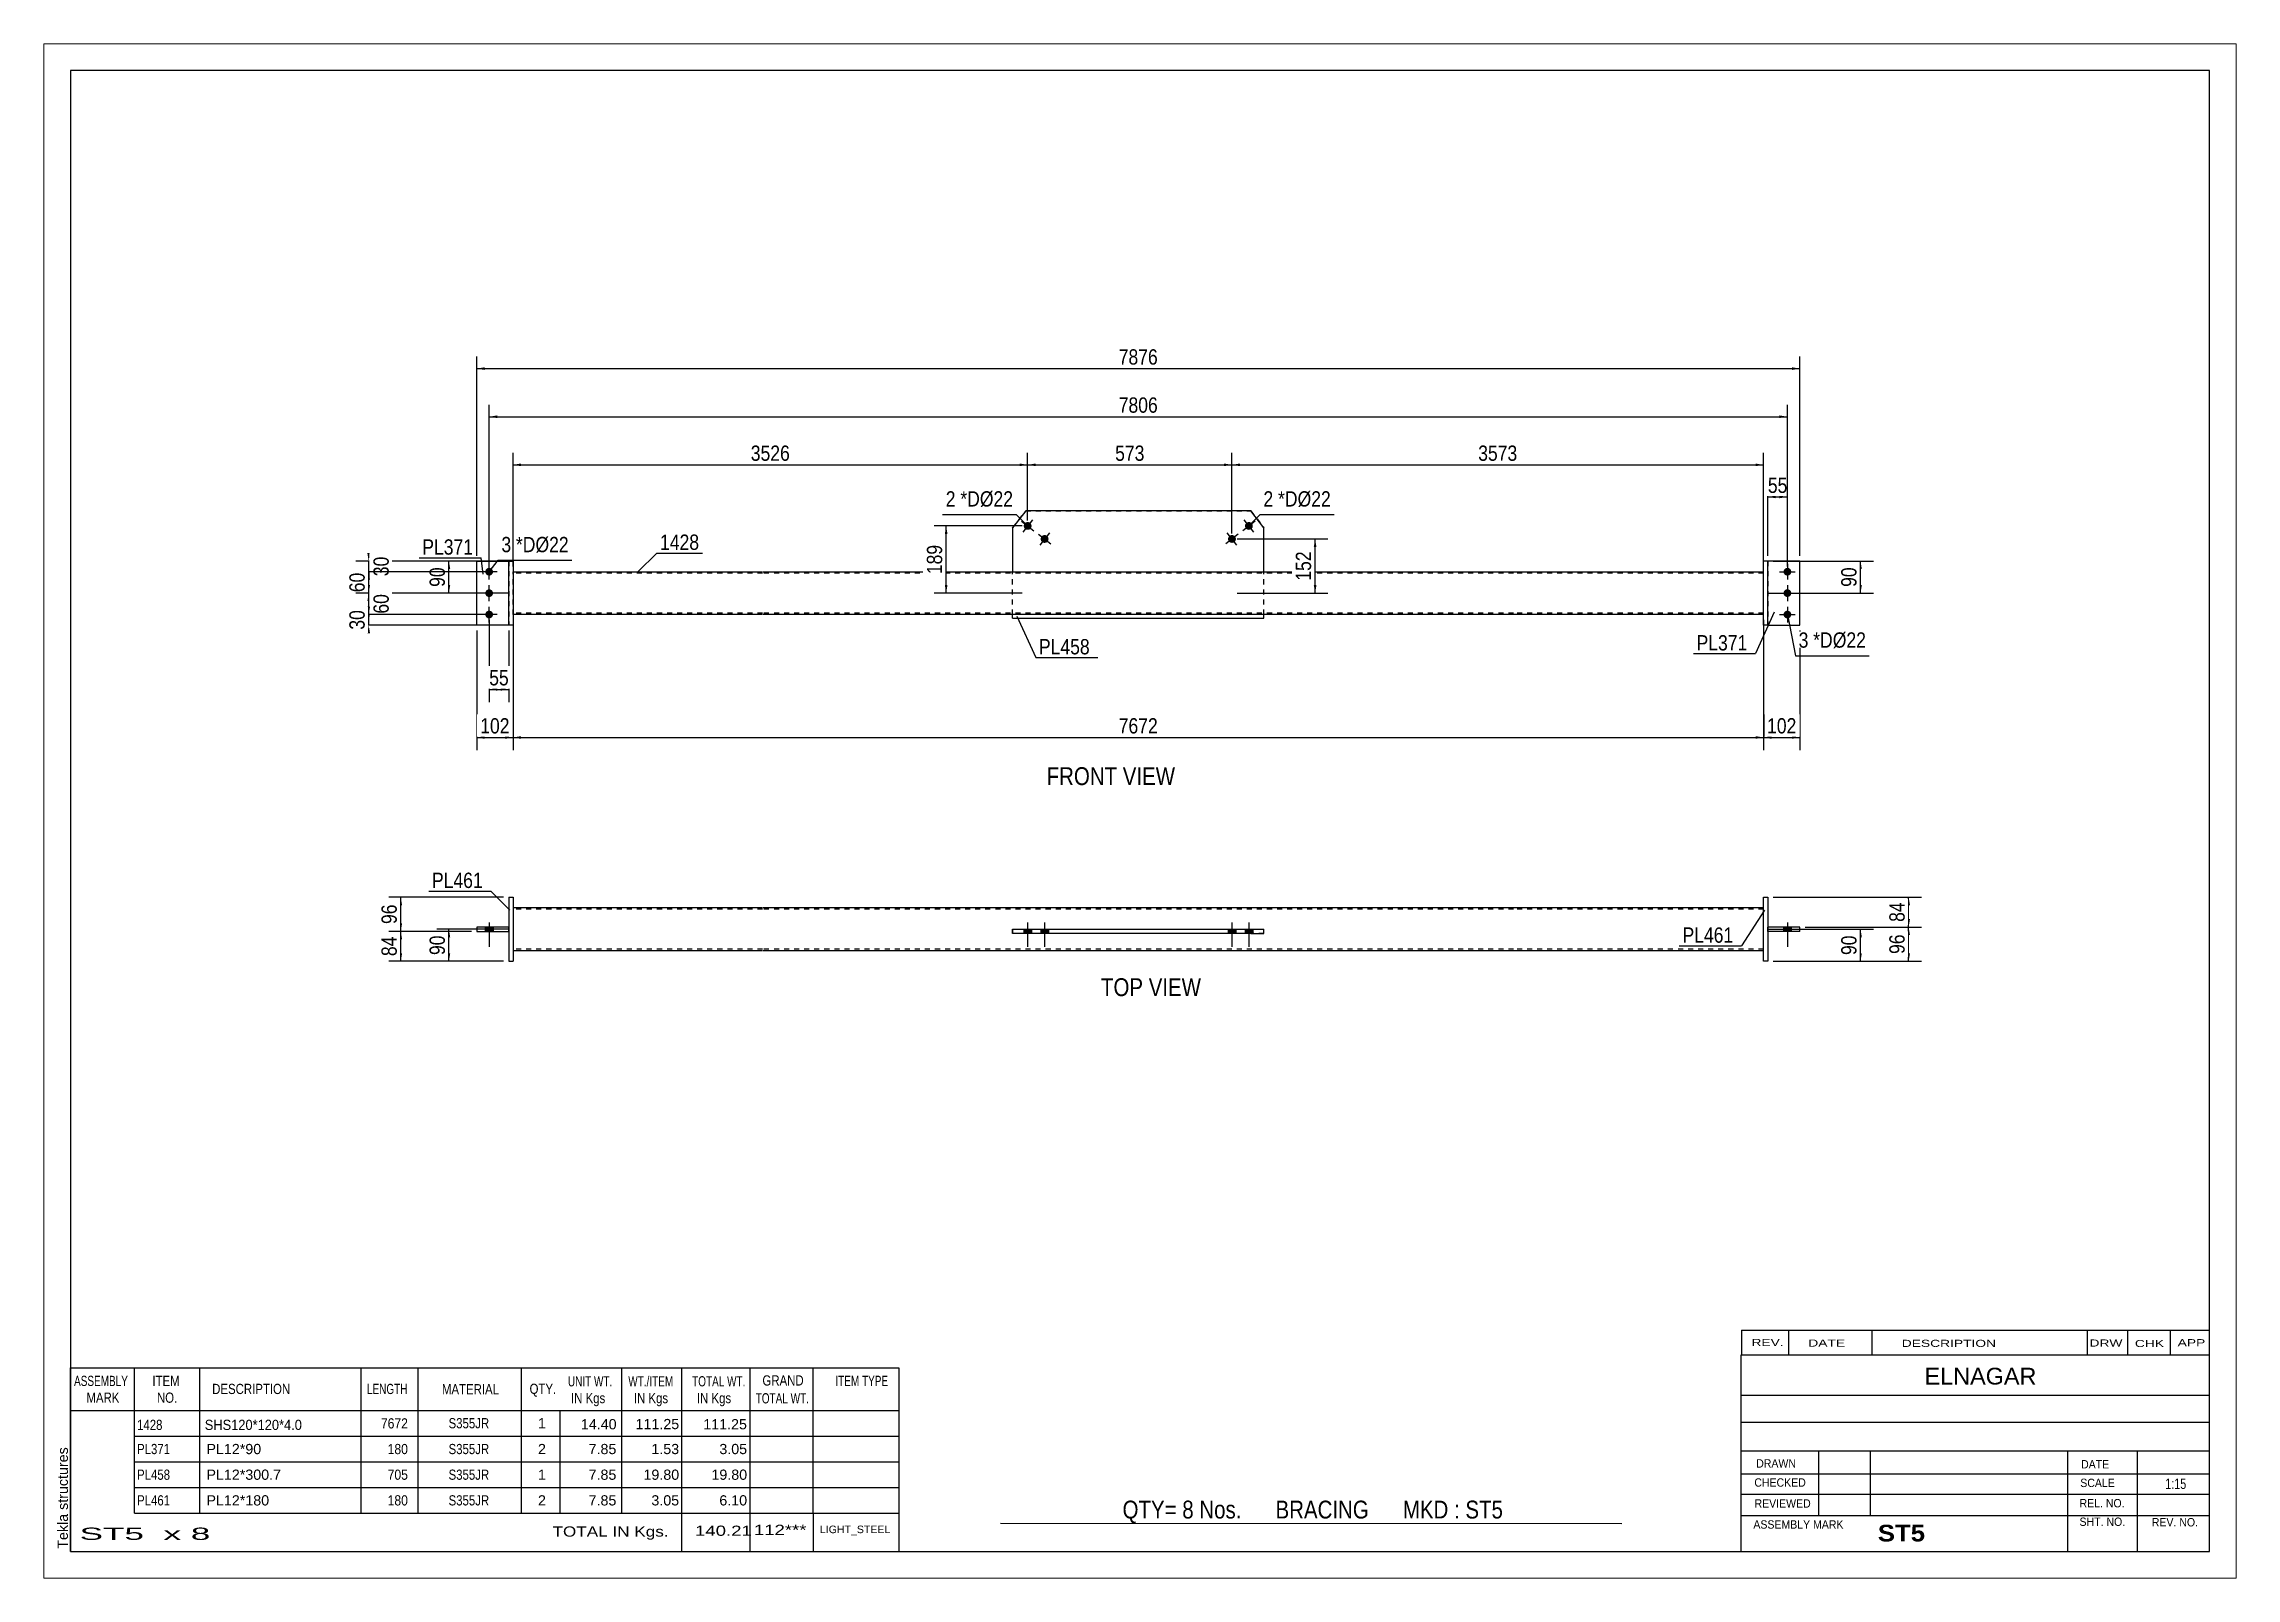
# Paper-space layout 'Layout1' of a CAD drawing. Header units: millimetres. Extents: x 0 to 410, y 0 to 287.
# The model-space entities are those that its viewports show. They can reach past a viewport. Long polylines and large blocks are cut down to what shows.
import ezdxf

# ---------------------------------------------------------------- set-up
doc = ezdxf.new("R2010")
doc.units = ezdxf.units.MM
doc.linetypes.add('DXK_LINE_DOT1', pattern=[1.8814, 0.9407, -0.9407])
doc.layers.add('Viewport layer', color=7, linetype='Continuous', plot=False)
doc.styles.add('Arial', font='ARIAL.TTF', dxfattribs={"height": 0.2})
doc.styles.add('Arial Bold', font='ARIALBD.TTF', dxfattribs={"height": 0.2})
doc.styles.add('Arial Narrow', font='ARIALN.TTF', dxfattribs={"height": 0.2})

# ---------------------------------------------------------------- blocks, each defined once
blk = doc.blocks.new('Unknown-629095321-1767')
at = {"color": 5, "linetype": 'Continuous'}
for p, q in [((405, 282), (5, 282)), ((5, 282), (5, 5)), ((405, 5), (405, 282)), ((5, 5), (405, 5))]:
    blk.add_line(p, q, dxfattribs=at)
at = {"color": 174, "linetype": 'Continuous', "style": 'Arial'}
blk.add_text('Tekla structures', height=1.9102, rotation=90, dxfattribs=at).set_placement((4.5, 5.5))
blk = doc.blocks.new('Unknown-629095321-11 - 1222')
at = {"color": 0, "linetype": 'Continuous'}
blk.add_wipeout([(211.61, 148.35), (211.61, 151.85), (187.54, 151.85), (187.54, 148.35)], dxfattribs=at)
at = {"color": 6, "linetype": 'Continuous', "style": 'Arial Narrow'}
blk.add_text('FRONT VIEW', height=3.34, dxfattribs=at).set_placement((187.54, 148.35))
blk = doc.blocks.new('Unknown-629095321-12 - 1252')
at = {"color": 0, "linetype": 'Continuous'}
blk.add_wipeout([(216.45, 108.88), (216.45, 112.38), (197.7, 112.38), (197.7, 108.88)], dxfattribs=at)
at = {"color": 6, "linetype": 'Continuous', "style": 'Arial Narrow'}
blk.add_text('TOP VIEW', height=3.34, dxfattribs=at).set_placement((197.7, 108.88))
blk = doc.blocks.new('Part-629095321-1239 - 1222')
at = {"color": 2, "linetype": 'Continuous'}
for p, q in [((86.95, 178.25), (86.95, 190.25)), ((86.95, 190.25), (87.75, 190.25)), ((87.75, 190.25), (87.75, 178.25)), ((87.75, 178.25), (86.95, 178.25))]:
    blk.add_line(p, q, dxfattribs=at)
blk = doc.blocks.new('Part-629095321-1238 - 1222')
at = {"color": 2, "linetype": 'Continuous'}
for p, q in [((80.95, 178.25), (80.95, 190.25)), ((80.95, 190.25), (86.95, 190.25)), ((86.95, 178.25), (80.95, 178.25))]:
    blk.add_line(p, q, dxfattribs=at)
at = {"color": 7, "linetype": 'DXK_LINE_DOT1'}
blk.add_line((86.95, 190.25), (86.95, 178.25), dxfattribs=at)
blk = doc.blocks.new('Part-629095321-1240 - 1222')
at = {"color": 2, "linetype": 'Continuous'}
for p, q in [((328.41, 190.25), (322.41, 190.25)), ((328.41, 178.25), (328.41, 190.25)), ((322.41, 178.25), (328.41, 178.25))]:
    blk.add_line(p, q, dxfattribs=at)
at = {"color": 7, "linetype": 'DXK_LINE_DOT1'}
blk.add_line((322.41, 190.25), (322.41, 178.25), dxfattribs=at)
blk = doc.blocks.new('Part-629095321-1241 - 1222')
at = {"color": 2, "linetype": 'Continuous'}
for p, q in [((322.41, 190.25), (321.61, 190.25)), ((321.61, 178.25), (321.61, 190.25)), ((322.41, 178.25), (322.41, 190.25)), ((322.41, 178.25), (321.61, 178.25))]:
    blk.add_line(p, q, dxfattribs=at)
blk = doc.blocks.new('Part-629095321-1242 - 1222')
at = {"color": 2, "linetype": 'Continuous'}
for p, q in [((183.62, 199.63), (181.18, 196.46)), ((183.62, 199.63), (183.62, 199.63)), ((225.74, 199.63), (183.62, 199.63)), ((225.74, 199.63), (225.74, 199.63)), ((228.18, 196.46), (225.74, 199.63)), ((181.18, 196.46), (181.18, 196.46)), ((181.18, 196.46), (181.18, 188.25)), ((228.18, 196.46), (228.18, 196.46)), ((228.18, 188.25), (228.18, 196.46)), ((181.18, 179.58), (181.18, 180.25)), ((181.18, 179.58), (181.18, 179.58)), ((181.18, 179.58), (228.18, 179.58)), ((228.18, 179.58), (228.18, 180.25)), ((228.18, 179.58), (228.18, 179.58))]:
    blk.add_line(p, q, dxfattribs=at)
at = {"color": 7, "linetype": 'DXK_LINE_DOT1'}
for p, q in [((181.18, 196.46), (183.62, 199.63)), ((183.62, 199.63), (225.74, 199.63)), ((225.74, 199.63), (228.18, 196.46)), ((181.18, 180.25), (181.18, 188.25)), ((228.18, 180.25), (228.18, 188.25)), ((181.18, 179.58), (228.18, 179.58))]:
    blk.add_line(p, q, dxfattribs=at)
blk = doc.blocks.new('Part-629095321-1243 - 1222')
at = {"color": 2, "linetype": 'Continuous'}
for p, q in [((87.75, 188.25), (134.42, 188.25)), ((134.52, 188.25), (274.84, 188.25)), ((274.94, 188.25), (321.61, 188.25)), ((134.42, 180.25), (87.75, 180.25)), ((274.84, 180.25), (134.52, 180.25)), ((321.61, 180.25), (274.94, 180.25))]:
    blk.add_line(p, q, dxfattribs=at)
at = {"color": 7, "linetype": 'DXK_LINE_DOT1'}
for p, q in [((87.75, 180.25), (87.75, 188.25)), ((134.42, 187.98), (87.75, 187.98)), ((274.84, 187.98), (134.52, 187.98)), ((321.61, 187.98), (274.94, 187.98)), ((321.61, 180.25), (321.61, 188.25)), ((134.42, 180.52), (87.75, 180.52)), ((274.84, 180.52), (134.52, 180.52)), ((321.61, 180.52), (274.94, 180.52))]:
    blk.add_line(p, q, dxfattribs=at)
blk = doc.blocks.new('Bolt-629095321-1244 - 1222')
at = {"linetype": 'Continuous'}
for points in [[(83.28, 187.52, -1), (83.28, 188.98, -1)], [(83.28, 183.52, -1), (83.28, 184.98, -1)], [(83.28, 179.52, -1), (83.28, 180.98, -1)]]:
    blk.add_hatch(color=3, dxfattribs=at).paths.add_polyline_path(points)
at = {"color": 3, "linetype": 'Continuous'}
for p, q in [((83.28, 186.78), (83.28, 189.72)), ((84.75, 188.25), (81.82, 188.25)), ((83.28, 182.78), (83.28, 185.72)), ((84.75, 184.25), (81.82, 184.25)), ((83.28, 178.78), (83.28, 181.72)), ((84.75, 180.25), (81.82, 180.25))]:
    blk.add_line(p, q, dxfattribs=at)
blk = doc.blocks.new('Bolt-629095321-1245 - 1222')
at = {"linetype": 'Continuous'}
for points in [[(326.08, 188.98, -1), (326.08, 187.52, -1)], [(326.08, 184.98, -1), (326.08, 183.52, -1)], [(326.08, 180.98, -1), (326.08, 179.52, -1)]]:
    blk.add_hatch(color=3, dxfattribs=at).paths.add_polyline_path(points)
at = {"color": 3, "linetype": 'Continuous'}
for p, q in [((326.08, 189.72), (326.08, 186.78)), ((324.61, 188.25), (327.54, 188.25)), ((326.08, 185.72), (326.08, 182.78)), ((324.61, 184.25), (327.54, 184.25)), ((326.08, 181.72), (326.08, 178.78)), ((324.61, 180.25), (327.54, 180.25))]:
    blk.add_line(p, q, dxfattribs=at)
blk = doc.blocks.new('Bolt-629095321-1246 - 1222')
at = {"linetype": 'Continuous'}
for points in [[(183.99, 197.56), (184.14, 197.54), (184.29, 197.5), (184.42, 197.42), (184.53, 197.32), (184.62, 197.19), (184.69, 197.05), (184.72, 196.9), (184.72, 196.75), (184.69, 196.6), (184.62, 196.46), (184.53, 196.34), (184.42, 196.23), (184.29, 196.16), (184.14, 196.11), (183.99, 196.09), (183.84, 196.11), (183.69, 196.16), (183.56, 196.23), (183.44, 196.34), (183.35, 196.46), (183.29, 196.6), (183.26, 196.75), (183.26, 196.9), (183.29, 197.05), (183.35, 197.19), (183.44, 197.32), (183.56, 197.42), (183.69, 197.5), (183.84, 197.54)], [(187.16, 195.12), (187.31, 195.1), (187.46, 195.06), (187.59, 194.98), (187.7, 194.88), (187.79, 194.75), (187.86, 194.61), (187.89, 194.46), (187.89, 194.31), (187.86, 194.16), (187.79, 194.02), (187.7, 193.9), (187.59, 193.79), (187.46, 193.72), (187.31, 193.67), (187.16, 193.65), (187.01, 193.67), (186.86, 193.72), (186.73, 193.79), (186.61, 193.9), (186.52, 194.02), (186.46, 194.16), (186.43, 194.31), (186.43, 194.46), (186.46, 194.61), (186.52, 194.75), (186.61, 194.88), (186.73, 194.98), (186.86, 195.06), (187.01, 195.1)]]:
    blk.add_hatch(color=3, dxfattribs=at).paths.add_polyline_path(points)
at = {"color": 3, "linetype": 'Continuous'}
for p, q in [((182.83, 197.72), (185.15, 195.93)), ((184.88, 197.99), (183.09, 195.66)), ((186, 195.28), (188.32, 193.49)), ((188.05, 195.55), (186.27, 193.23))]:
    blk.add_line(p, q, dxfattribs=at)
blk = doc.blocks.new('Bolt-629095321-1247 - 1222')
at = {"linetype": 'Continuous'}
for points in [[(225.37, 197.56), (225.52, 197.54), (225.67, 197.5), (225.8, 197.42), (225.92, 197.32), (226.01, 197.19), (226.07, 197.05), (226.1, 196.9), (226.1, 196.75), (226.07, 196.6), (226.01, 196.46), (225.92, 196.34), (225.8, 196.23), (225.67, 196.16), (225.52, 196.11), (225.37, 196.09), (225.22, 196.11), (225.07, 196.16), (224.94, 196.23), (224.83, 196.34), (224.74, 196.46), (224.67, 196.6), (224.64, 196.75), (224.64, 196.9), (224.67, 197.05), (224.74, 197.19), (224.83, 197.32), (224.94, 197.42), (225.07, 197.5), (225.22, 197.54)], [(222.2, 195.12), (222.35, 195.1), (222.5, 195.06), (222.63, 194.98), (222.75, 194.88), (222.84, 194.75), (222.9, 194.61), (222.93, 194.46), (222.93, 194.31), (222.9, 194.16), (222.84, 194.02), (222.75, 193.9), (222.63, 193.79), (222.5, 193.72), (222.35, 193.67), (222.2, 193.65), (222.05, 193.67), (221.9, 193.72), (221.77, 193.79), (221.66, 193.9), (221.57, 194.02), (221.5, 194.16), (221.47, 194.31), (221.47, 194.46), (221.5, 194.61), (221.57, 194.75), (221.66, 194.88), (221.77, 194.98), (221.9, 195.06), (222.05, 195.1)]]:
    blk.add_hatch(color=3, dxfattribs=at).paths.add_polyline_path(points)
at = {"color": 3, "linetype": 'Continuous'}
for p, q in [((226.53, 197.72), (224.21, 195.93)), ((226.27, 195.66), (224.48, 197.99)), ((223.36, 195.28), (221.04, 193.49)), ((223.1, 193.23), (221.31, 195.55))]:
    blk.add_line(p, q, dxfattribs=at)
blk = doc.blocks.new('Part-629095321-1256 - 1252')
at = {"color": 2, "linetype": 'Continuous'}
for p, q in [((321.61, 115.38), (321.61, 127.38)), ((321.61, 127.38), (322.41, 127.38)), ((322.41, 127.38), (322.41, 115.38)), ((322.41, 115.38), (321.61, 115.38))]:
    blk.add_line(p, q, dxfattribs=at)
blk = doc.blocks.new('Part-629095321-1253 - 1252')
at = {"color": 2, "linetype": 'Continuous'}
for p, q in [((80.95, 121.78), (80.95, 120.98)), ((86.95, 121.78), (80.95, 121.78)), ((80.95, 120.98), (86.95, 120.98)), ((86.95, 120.98), (86.95, 121.78))]:
    blk.add_line(p, q, dxfattribs=at)
blk = doc.blocks.new('Part-629095321-1254 - 1252')
at = {"color": 2, "linetype": 'Continuous'}
for p, q in [((86.95, 127.38), (86.95, 115.38)), ((86.95, 127.38), (87.75, 127.38)), ((87.75, 127.38), (87.75, 115.38)), ((86.95, 115.38), (87.75, 115.38))]:
    blk.add_line(p, q, dxfattribs=at)
blk = doc.blocks.new('Part-629095321-1255 - 1252')
at = {"color": 2, "linetype": 'Continuous'}
for p, q in [((328.41, 121.78), (322.41, 121.78)), ((322.41, 120.98), (322.41, 121.78)), ((328.41, 120.98), (322.41, 120.98)), ((328.41, 120.98), (328.41, 121.78))]:
    blk.add_line(p, q, dxfattribs=at)
blk = doc.blocks.new('Part-629095321-1257 - 1252')
at = {"color": 7, "linetype": 'DXK_LINE_DOT1'}
for p, q in [((181.18, 121.39), (228.18, 121.39)), ((181.18, 121.38), (181.18, 121.39)), ((181.18, 121.39), (181.18, 121.38)), ((228.18, 120.59), (181.18, 120.59)), ((228.18, 121.38), (228.18, 121.39)), ((228.18, 121.38), (228.18, 121.39))]:
    blk.add_line(p, q, dxfattribs=at)
at = {"color": 2, "linetype": 'Continuous'}
for p, q in [((181.18, 121.38), (181.18, 121.38)), ((181.18, 121.38), (183.62, 121.37)), ((181.18, 121.38), (181.18, 120.58)), ((183.62, 120.57), (181.18, 120.58)), ((183.62, 121.37), (225.74, 121.37)), ((183.62, 121.37), (183.62, 120.57)), ((225.74, 120.57), (183.62, 120.57)), ((225.74, 121.37), (228.18, 121.38)), ((225.74, 121.37), (225.74, 120.57)), ((225.74, 120.57), (228.18, 120.58)), ((228.18, 121.38), (228.18, 121.38)), ((228.18, 120.58), (228.18, 121.38))]:
    blk.add_line(p, q, dxfattribs=at)
blk = doc.blocks.new('Part-629095321-1258 - 1252')
at = {"color": 2, "linetype": 'Continuous'}
for p, q in [((134.42, 125.38), (87.75, 125.38)), ((274.84, 125.38), (134.52, 125.38)), ((321.61, 125.38), (274.94, 125.38)), ((181.18, 121.38), (181.18, 121.38)), ((181.18, 121.38), (228.18, 121.38)), ((181.18, 121.38), (181.18, 121.38)), ((228.18, 121.38), (228.18, 121.38)), ((228.18, 121.38), (228.18, 121.38)), ((87.75, 117.38), (134.42, 117.38)), ((134.52, 117.38), (274.84, 117.38)), ((274.94, 117.38), (321.61, 117.38))]:
    blk.add_line(p, q, dxfattribs=at)
at = {"color": 7, "linetype": 'DXK_LINE_DOT1'}
for p, q in [((87.75, 125.38), (87.75, 117.38)), ((134.42, 125.12), (87.75, 125.12)), ((274.84, 125.12), (134.52, 125.12)), ((321.61, 125.12), (274.94, 125.12)), ((321.61, 117.38), (321.61, 125.38)), ((181.18, 121.38), (228.18, 121.38)), ((181.18, 121.38), (228.18, 121.38)), ((181.18, 121.38), (228.18, 121.38)), ((181.18, 121.38), (181.18, 121.38)), ((181.18, 121.38), (181.18, 121.38)), ((181.18, 120.58), (181.18, 121.38)), ((228.18, 120.58), (181.18, 120.58)), ((228.18, 120.58), (181.18, 120.58)), ((228.18, 120.58), (181.18, 120.58)), ((228.18, 120.58), (181.18, 120.58)), ((181.18, 120.58), (181.18, 120.58)), ((181.18, 120.58), (181.18, 120.58)), ((228.18, 121.38), (228.18, 121.38)), ((228.18, 121.38), (228.18, 121.38)), ((228.18, 120.58), (228.18, 121.38)), ((228.18, 120.58), (228.18, 120.58)), ((228.18, 120.58), (228.18, 120.58)), ((134.42, 117.65), (87.75, 117.65)), ((274.84, 117.65), (134.52, 117.65)), ((321.61, 117.65), (274.94, 117.65))]:
    blk.add_line(p, q, dxfattribs=at)
blk = doc.blocks.new('Bolt-629095321-1259 - 1252')
at = {"linetype": 'Continuous'}
blk.add_hatch(color=3, dxfattribs=at).paths.add_polyline_path([(82.55, 120.98), (84.02, 120.98), (84.02, 121.78), (82.55, 121.78)])
blk.add_hatch(color=3, dxfattribs=at).paths.add_polyline_path([(82.55, 120.98), (84.02, 120.98), (84.02, 121.78), (82.55, 121.78)])
blk.add_hatch(color=3, dxfattribs=at).paths.add_polyline_path([(82.55, 120.98), (84.02, 120.98), (84.02, 121.78), (82.55, 121.78)])
at = {"color": 3, "linetype": 'Continuous'}
for p, q in [((82.55, 121.78), (82.55, 120.98)), ((82.55, 121.78), (82.55, 120.98)), ((82.55, 121.78), (82.55, 120.98)), ((83.28, 122.65), (83.28, 118.12)), ((83.28, 122.65), (83.28, 118.12)), ((83.28, 122.65), (83.28, 118.12)), ((84.02, 121.78), (84.02, 120.98)), ((84.02, 121.78), (84.02, 120.98)), ((84.02, 121.78), (84.02, 120.98))]:
    blk.add_line(p, q, dxfattribs=at)
blk = doc.blocks.new('Bolt-629095321-1260 - 1252')
at = {"linetype": 'Continuous'}
blk.add_hatch(color=3, dxfattribs=at).paths.add_polyline_path([(326.81, 121.78), (325.34, 121.78), (325.34, 120.98), (326.81, 120.98)])
blk.add_hatch(color=3, dxfattribs=at).paths.add_polyline_path([(326.81, 121.78), (325.34, 121.78), (325.34, 120.98), (326.81, 120.98)])
blk.add_hatch(color=3, dxfattribs=at).paths.add_polyline_path([(326.81, 121.78), (325.34, 121.78), (325.34, 120.98), (326.81, 120.98)])
at = {"color": 3, "linetype": 'Continuous'}
for p, q in [((325.34, 121.78), (325.34, 120.98)), ((325.34, 121.78), (325.34, 120.98)), ((325.34, 121.78), (325.34, 120.98)), ((326.08, 122.65), (326.08, 118.12)), ((326.08, 122.65), (326.08, 118.12)), ((326.08, 122.65), (326.08, 118.12)), ((326.81, 121.78), (326.81, 120.98)), ((326.81, 121.78), (326.81, 120.98)), ((326.81, 121.78), (326.81, 120.98))]:
    blk.add_line(p, q, dxfattribs=at)
blk = doc.blocks.new('Bolt-629095321-1261 - 1252')
at = {"linetype": 'Continuous'}
for points in [[(184.72, 121.38), (183.25, 121.37), (183.25, 120.57), (184.72, 120.58)], [(187.89, 121.38), (186.43, 121.38), (186.43, 120.58), (187.89, 120.58)]]:
    blk.add_hatch(color=3, dxfattribs=at).paths.add_polyline_path(points)
at = {"color": 3, "linetype": 'Continuous'}
for p, q in [((183.25, 121.37), (183.25, 120.57)), ((183.99, 122.64), (183.99, 118.11)), ((184.72, 121.38), (184.72, 120.58)), ((186.43, 121.38), (186.43, 120.58)), ((187.16, 122.64), (187.16, 118.11)), ((187.89, 121.38), (187.89, 120.58))]:
    blk.add_line(p, q, dxfattribs=at)
blk = doc.blocks.new('Bolt-629095321-1262 - 1252')
at = {"linetype": 'Continuous'}
for points in [[(221.47, 120.58), (222.93, 120.58), (222.93, 121.38), (221.47, 121.38)], [(224.64, 120.58), (226.11, 120.57), (226.11, 121.37), (224.64, 121.38)]]:
    blk.add_hatch(color=3, dxfattribs=at).paths.add_polyline_path(points)
at = {"color": 3, "linetype": 'Continuous'}
for p, q in [((221.47, 121.38), (221.47, 120.58)), ((222.2, 122.64), (222.2, 118.11)), ((222.93, 121.38), (222.93, 120.58)), ((224.64, 121.38), (224.64, 120.58)), ((225.37, 122.64), (225.37, 118.11)), ((226.11, 121.37), (226.11, 120.57))]:
    blk.add_line(p, q, dxfattribs=at)
blk = doc.blocks.new('StraightDimension-629095321-1319 - 1222')
at = {"linetype": 'Continuous'}
for points in [[(223.7, 208), (222.2, 208.25), (223.7, 208.5)], [(320.11, 208.5), (321.61, 208.25), (320.11, 208)]]:
    blk.add_hatch(color=7, dxfattribs=at).paths.add_polyline_path(points)
at = {"color": 7, "linetype": 'Continuous'}
for p, q in [((222.2, 195.39), (222.2, 210.5)), ((321.61, 189.25), (321.61, 210.5)), ((222.2, 208.25), (321.61, 208.25))]:
    blk.add_line(p, q, dxfattribs=at)
at = {"color": 0}
blk.add_wipeout([(276.16, 208.4), (276.16, 212.6), (267.65, 212.6), (267.65, 208.4)], dxfattribs=at)
at = {"color": 3, "style": 'Arial Narrow'}
blk.add_text('3573', height=2.863, dxfattribs=at).set_placement((268.25, 209))
blk = doc.blocks.new('StraightDimension-629095321-1313 - 1222')
at = {"linetype": 'Continuous'}
for points in [[(323.91, 202), (322.41, 202.25), (323.91, 202.5)], [(324.58, 202.5), (326.08, 202.25), (324.58, 202)]]:
    blk.add_hatch(color=7, dxfattribs=at).paths.add_polyline_path(points)
at = {"color": 7, "linetype": 'Continuous'}
for p, q in [((322.41, 191.25), (322.41, 204.5)), ((322.41, 202.25), (326.08, 202.25)), ((326.08, 189.25), (326.08, 204.5))]:
    blk.add_line(p, q, dxfattribs=at)
at = {"color": 0}
blk.add_wipeout([(326.67, 202.4), (326.67, 206.6), (321.82, 206.6), (321.82, 202.4)], dxfattribs=at)
at = {"color": 3, "style": 'Arial Narrow'}
blk.add_text('55', height=2.863, dxfattribs=at).set_placement((322.42, 203))
blk = doc.blocks.new('StraightDimension-629095321-1308 - 1222')
at = {"linetype": 'Continuous'}
for points in [[(84.78, 166), (83.28, 166.25), (84.78, 166.5)], [(85.45, 166.5), (86.95, 166.25), (85.45, 166)]]:
    blk.add_hatch(color=7, dxfattribs=at).paths.add_polyline_path(points)
at = {"color": 7, "linetype": 'Continuous'}
for p, q in [((83.28, 179.25), (83.28, 163.85)), ((86.95, 177.25), (86.95, 163.85)), ((83.28, 166.25), (86.95, 166.25))]:
    blk.add_line(p, q, dxfattribs=at)
at = {"color": 0}
blk.add_wipeout([(87.54, 166.4), (87.54, 170.6), (82.69, 170.6), (82.69, 166.4)], dxfattribs=at)
at = {"color": 3, "style": 'Arial Narrow'}
blk.add_text('55', height=2.863, dxfattribs=at).set_placement((83.29, 167))
blk = doc.blocks.new('StraightDimension-629095321-1321 - 1222')
at = {"linetype": 'Continuous'}
for points in [[(89.25, 208), (87.75, 208.25), (89.25, 208.5)], [(182.49, 208.5), (183.99, 208.25), (182.49, 208)]]:
    blk.add_hatch(color=7, dxfattribs=at).paths.add_polyline_path(points)
at = {"color": 7, "linetype": 'Continuous'}
for p, q in [((87.75, 189.25), (87.75, 210.5)), ((183.99, 197.82), (183.99, 210.5)), ((87.75, 208.25), (183.99, 208.25))]:
    blk.add_line(p, q, dxfattribs=at)
at = {"color": 0}
blk.add_wipeout([(140.13, 208.4), (140.13, 212.6), (131.61, 212.6), (131.61, 208.4)], dxfattribs=at)
at = {"color": 3, "style": 'Arial Narrow'}
blk.add_text('3526', height=2.863, dxfattribs=at).set_placement((132.21, 209))
blk = doc.blocks.new('StraightDimension-629095321-1337 - 1222')
at = {"linetype": 'Continuous'}
for points in [[(323.11, 157), (321.61, 157.25), (323.11, 157.5)], [(326.91, 157.5), (328.41, 157.25), (326.91, 157)]]:
    blk.add_hatch(color=7, dxfattribs=at).paths.add_polyline_path(points)
at = {"color": 7, "linetype": 'Continuous'}
for p, q in [((321.61, 179.25), (321.61, 154.85)), ((328.41, 177.25), (328.41, 154.85)), ((321.61, 157.25), (328.41, 157.25))]:
    blk.add_line(p, q, dxfattribs=at)
at = {"color": 0}
blk.add_wipeout([(328.35, 157.4), (328.35, 161.6), (321.67, 161.6), (321.67, 157.4)], dxfattribs=at)
at = {"color": 3, "style": 'Arial Narrow'}
blk.add_text('102', height=2.863, dxfattribs=at).set_placement((322.27, 158))
blk = doc.blocks.new('StraightDimension-629095321-1338 - 1222')
at = {"linetype": 'Continuous'}
for points in [[(89.25, 157), (87.75, 157.25), (89.25, 157.5)], [(320.11, 157.5), (321.61, 157.25), (320.11, 157)]]:
    blk.add_hatch(color=7, dxfattribs=at).paths.add_polyline_path(points)
at = {"color": 7, "linetype": 'Continuous'}
for p, q in [((87.75, 179.25), (87.75, 154.85)), ((321.61, 179.25), (321.61, 154.85)), ((87.75, 157.25), (321.61, 157.25))]:
    blk.add_line(p, q, dxfattribs=at)
at = {"color": 0}
blk.add_wipeout([(208.94, 157.4), (208.94, 161.6), (200.42, 161.6), (200.42, 157.4)], dxfattribs=at)
at = {"color": 3, "style": 'Arial Narrow'}
blk.add_text('7672', height=2.863, dxfattribs=at).set_placement((201.02, 158))
blk = doc.blocks.new('StraightDimension-629095321-1339 - 1222')
at = {"linetype": 'Continuous'}
for points in [[(82.45, 157), (80.95, 157.25), (82.45, 157.5)], [(86.25, 157.5), (87.75, 157.25), (86.25, 157)]]:
    blk.add_hatch(color=7, dxfattribs=at).paths.add_polyline_path(points)
at = {"color": 7, "linetype": 'Continuous'}
for p, q in [((80.95, 177.25), (80.95, 154.85)), ((87.75, 179.25), (87.75, 154.85)), ((80.95, 157.25), (87.75, 157.25))]:
    blk.add_line(p, q, dxfattribs=at)
at = {"color": 0}
blk.add_wipeout([(87.69, 157.4), (87.69, 161.6), (81.01, 161.6), (81.01, 157.4)], dxfattribs=at)
at = {"color": 3, "style": 'Arial Narrow'}
blk.add_text('102', height=2.863, dxfattribs=at).set_placement((81.61, 158))
blk = doc.blocks.new('StraightDimension-629095321-1320 - 1222')
at = {"linetype": 'Continuous'}
for points in [[(185.49, 208), (183.99, 208.25), (185.49, 208.5)], [(220.7, 208.5), (222.2, 208.25), (220.7, 208)]]:
    blk.add_hatch(color=7, dxfattribs=at).paths.add_polyline_path(points)
at = {"color": 7, "linetype": 'Continuous'}
for p, q in [((183.99, 197.82), (183.99, 210.5)), ((222.2, 195.39), (222.2, 210.5)), ((183.99, 208.25), (222.2, 208.25))]:
    blk.add_line(p, q, dxfattribs=at)
at = {"color": 0}
blk.add_wipeout([(206.44, 208.4), (206.44, 212.6), (199.75, 212.6), (199.75, 208.4)], dxfattribs=at)
at = {"color": 3, "style": 'Arial Narrow'}
blk.add_text('573', height=2.863, dxfattribs=at).set_placement((200.35, 209))
blk = doc.blocks.new('StraightDimension-629095321-1271 - 1222')
at = {"linetype": 'Continuous'}
for points in [[(237.5, 192.89), (237.75, 194.39), (238, 192.89)], [(238, 185.75), (237.75, 184.25), (237.5, 185.75)]]:
    blk.add_hatch(color=7, dxfattribs=at).paths.add_polyline_path(points)
at = {"color": 7, "linetype": 'Continuous'}
for p, q in [((223.2, 194.39), (240.15, 194.39)), ((237.75, 184.25), (237.75, 194.39)), ((223.2, 184.25), (240.15, 184.25))]:
    blk.add_line(p, q, dxfattribs=at)
at = {"color": 0}
blk.add_wipeout([(237.6, 192.66), (233.4, 192.66), (233.4, 185.98), (237.6, 185.98)], dxfattribs=at)
at = {"color": 3, "style": 'Arial Narrow'}
blk.add_text('152', height=2.863, rotation=90.0002, dxfattribs=at).set_placement((237, 186.58))
blk = doc.blocks.new('StraightDimension-629095321-1277 - 1222')
at = {"linetype": 'Continuous'}
for points in [[(168.5, 195.32), (168.75, 196.82), (169, 195.32)], [(169, 185.75), (168.75, 184.25), (168.5, 185.75)]]:
    blk.add_hatch(color=7, dxfattribs=at).paths.add_polyline_path(points)
at = {"color": 7, "linetype": 'Continuous'}
for p, q in [((182.99, 196.82), (166.5, 196.82)), ((168.75, 184.25), (168.75, 196.82)), ((182.99, 184.25), (166.5, 184.25))]:
    blk.add_line(p, q, dxfattribs=at)
at = {"color": 0}
blk.add_wipeout([(168.6, 193.88), (164.4, 193.88), (164.4, 187.2), (168.6, 187.2)], dxfattribs=at)
at = {"color": 3, "style": 'Arial Narrow'}
blk.add_text('189', height=2.863, rotation=90.0002, dxfattribs=at).set_placement((168, 187.8))
blk = doc.blocks.new('StraightDimension-629095321-1282 - 1222')
at = {"linetype": 'Continuous'}
for points in [[(75.5, 188.75), (75.75, 190.25), (76, 188.75)], [(76, 185.75), (75.75, 184.25), (75.5, 185.75)]]:
    blk.add_hatch(color=7, dxfattribs=at).paths.add_polyline_path(points)
at = {"color": 7, "linetype": 'Continuous'}
for p, q in [((85.95, 190.25), (73.5, 190.25)), ((75.75, 184.25), (75.75, 190.25)), ((86.75, 184.25), (73.5, 184.25))]:
    blk.add_line(p, q, dxfattribs=at)
at = {"color": 0}
blk.add_wipeout([(75.6, 189.68), (71.4, 189.68), (71.4, 184.82), (75.6, 184.82)], dxfattribs=at)
at = {"color": 3, "style": 'Arial Narrow'}
blk.add_text('90', height=2.863, rotation=90.0002, dxfattribs=at).set_placement((75, 185.42))
blk = doc.blocks.new('StraightDimension-629095321-1287 - 1222')
at = {"linetype": 'Continuous'}
for points in [[(339.5, 188.75), (339.75, 190.25), (340, 188.75)], [(340, 185.75), (339.75, 184.25), (339.5, 185.75)]]:
    blk.add_hatch(color=7, dxfattribs=at).paths.add_polyline_path(points)
at = {"color": 7, "linetype": 'Continuous'}
for p, q in [((323.41, 190.25), (342.15, 190.25)), ((339.75, 184.25), (339.75, 190.25)), ((322.61, 184.25), (342.15, 184.25))]:
    blk.add_line(p, q, dxfattribs=at)
at = {"color": 0}
blk.add_wipeout([(339.6, 189.68), (335.4, 189.68), (335.4, 184.82), (339.6, 184.82)], dxfattribs=at)
at = {"color": 3, "style": 'Arial Narrow'}
blk.add_text('90', height=2.863, rotation=90.0002, dxfattribs=at).set_placement((339, 185.42))
blk = doc.blocks.new('StraightDimension-629095321-1292 - 1222')
at = {"linetype": 'Continuous'}
for points in [[(61, 191.75), (60.75, 190.25), (60.5, 191.75)], [(60.5, 186.75), (60.75, 188.25), (61, 186.75)]]:
    blk.add_hatch(color=7, dxfattribs=at).paths.add_polyline_path(points)
at = {"color": 7, "linetype": 'Continuous'}
for p, q in [((85.95, 190.25), (58.35, 190.25)), ((60.75, 188.25), (60.75, 190.25)), ((82.28, 188.25), (58.35, 188.25))]:
    blk.add_line(p, q, dxfattribs=at)
at = {"color": 0}
blk.add_wipeout([(65.1, 191.68), (60.9, 191.68), (60.9, 186.82), (65.1, 186.82)], dxfattribs=at)
at = {"color": 3, "style": 'Arial Narrow'}
blk.add_text('30', height=2.863, rotation=90.0002, dxfattribs=at).set_placement((64.5, 187.42))
blk = doc.blocks.new('StraightDimension-629095321-1293 - 1222')
at = {"linetype": 'Continuous'}
for points in [[(60.5, 186.75), (60.75, 188.25), (61, 186.75)], [(61, 185.75), (60.75, 184.25), (60.5, 185.75)]]:
    blk.add_hatch(color=7, dxfattribs=at).paths.add_polyline_path(points)
at = {"color": 7, "linetype": 'Continuous'}
for p, q in [((82.28, 188.25), (58.5, 188.25)), ((60.75, 184.25), (60.75, 188.25)), ((82.28, 184.25), (58.5, 184.25))]:
    blk.add_line(p, q, dxfattribs=at)
at = {"color": 0}
blk.add_wipeout([(60.6, 188.68), (56.4, 188.68), (56.4, 183.82), (60.6, 183.82)], dxfattribs=at)
at = {"color": 3, "style": 'Arial Narrow'}
blk.add_text('60', height=2.863, rotation=90.0002, dxfattribs=at).set_placement((60, 184.42))
blk = doc.blocks.new('StraightDimension-629095321-1294 - 1222')
at = {"linetype": 'Continuous'}
for points in [[(60.5, 182.75), (60.75, 184.25), (61, 182.75)], [(61, 181.75), (60.75, 180.25), (60.5, 181.75)]]:
    blk.add_hatch(color=7, dxfattribs=at).paths.add_polyline_path(points)
at = {"color": 7, "linetype": 'Continuous'}
for p, q in [((82.28, 184.25), (58.35, 184.25)), ((60.75, 180.25), (60.75, 184.25)), ((82.28, 180.25), (58.35, 180.25))]:
    blk.add_line(p, q, dxfattribs=at)
at = {"color": 0}
blk.add_wipeout([(65.1, 184.68), (60.9, 184.68), (60.9, 179.82), (65.1, 179.82)], dxfattribs=at)
at = {"color": 3, "style": 'Arial Narrow'}
blk.add_text('60', height=2.863, rotation=90.0002, dxfattribs=at).set_placement((64.5, 180.42))
blk = doc.blocks.new('StraightDimension-629095321-1295 - 1222')
at = {"linetype": 'Continuous'}
for points in [[(61, 181.75), (60.75, 180.25), (60.5, 181.75)], [(60.5, 176.75), (60.75, 178.25), (61, 176.75)]]:
    blk.add_hatch(color=7, dxfattribs=at).paths.add_polyline_path(points)
at = {"color": 7, "linetype": 'Continuous'}
for p, q in [((82.28, 180.25), (58.5, 180.25)), ((85.95, 178.25), (58.5, 178.25)), ((60.75, 178.25), (60.75, 180.25))]:
    blk.add_line(p, q, dxfattribs=at)
at = {"color": 0}
blk.add_wipeout([(60.6, 181.68), (56.4, 181.68), (56.4, 176.82), (60.6, 176.82)], dxfattribs=at)
at = {"color": 3, "style": 'Arial Narrow'}
blk.add_text('30', height=2.863, rotation=90.0002, dxfattribs=at).set_placement((60, 177.42))
blk = doc.blocks.new('StraightDimension-629095321-1331 - 1222')
at = {"linetype": 'Continuous'}
for points in [[(84.78, 217), (83.28, 217.25), (84.78, 217.5)], [(324.58, 217.5), (326.08, 217.25), (324.58, 217)]]:
    blk.add_hatch(color=7, dxfattribs=at).paths.add_polyline_path(points)
at = {"color": 7, "linetype": 'Continuous'}
for p, q in [((83.28, 189.25), (83.28, 219.5)), ((326.08, 189.25), (326.08, 219.5)), ((83.28, 217.25), (326.08, 217.25))]:
    blk.add_line(p, q, dxfattribs=at)
at = {"color": 0}
blk.add_wipeout([(208.94, 217.4), (208.94, 221.6), (200.42, 221.6), (200.42, 217.4)], dxfattribs=at)
at = {"color": 3, "style": 'Arial Narrow'}
blk.add_text('7806', height=2.863, dxfattribs=at).set_placement((201.02, 218))
blk = doc.blocks.new('StraightDimension-629095321-1345 - 1222')
at = {"linetype": 'Continuous'}
for points in [[(82.45, 226), (80.95, 226.25), (82.45, 226.5)], [(326.91, 226.5), (328.41, 226.25), (326.91, 226)]]:
    blk.add_hatch(color=7, dxfattribs=at).paths.add_polyline_path(points)
at = {"color": 7, "linetype": 'Continuous'}
for p, q in [((80.95, 191.25), (80.95, 228.5)), ((80.95, 226.25), (328.41, 226.25)), ((328.41, 191.25), (328.41, 228.5))]:
    blk.add_line(p, q, dxfattribs=at)
at = {"color": 0}
blk.add_wipeout([(208.94, 226.4), (208.94, 230.6), (200.42, 230.6), (200.42, 226.4)], dxfattribs=at)
at = {"color": 3, "style": 'Arial Narrow'}
blk.add_text('7876', height=2.863, dxfattribs=at).set_placement((201.02, 227))
blk = doc.blocks.new('StraightDimension-629095321-1368 - 1252')
at = {"linetype": 'Continuous'}
for points in [[(348.5, 120.28), (348.75, 121.78), (349, 120.28)], [(349, 116.88), (348.75, 115.38), (348.5, 116.88)]]:
    blk.add_hatch(color=7, dxfattribs=at).paths.add_polyline_path(points)
at = {"color": 7, "linetype": 'Continuous'}
for p, q in [((329.41, 121.78), (351.15, 121.78)), ((348.75, 115.38), (348.75, 121.78)), ((323.41, 115.38), (351.15, 115.38))]:
    blk.add_line(p, q, dxfattribs=at)
at = {"color": 0}
blk.add_wipeout([(348.6, 121.01), (344.4, 121.01), (344.4, 116.16), (348.6, 116.16)], dxfattribs=at)
at = {"color": 3, "style": 'Arial Narrow'}
blk.add_text('96', height=2.863, rotation=90.0002, dxfattribs=at).set_placement((348, 116.76))
blk = doc.blocks.new('StraightDimension-629095321-1349 - 1252')
at = {"linetype": 'Continuous'}
for points in [[(75.5, 119.88), (75.75, 121.38), (76, 119.88)], [(76, 116.88), (75.75, 115.38), (75.5, 116.88)]]:
    blk.add_hatch(color=7, dxfattribs=at).paths.add_polyline_path(points)
at = {"color": 7, "linetype": 'Continuous'}
for p, q in [((86.75, 121.38), (73.5, 121.38)), ((75.75, 115.38), (75.75, 121.38)), ((85.95, 115.38), (73.5, 115.38))]:
    blk.add_line(p, q, dxfattribs=at)
at = {"color": 0}
blk.add_wipeout([(75.6, 120.81), (71.4, 120.81), (71.4, 115.96), (75.6, 115.96)], dxfattribs=at)
at = {"color": 3, "style": 'Arial Narrow'}
blk.add_text('90', height=2.863, rotation=90.0002, dxfattribs=at).set_placement((75, 116.56))
blk = doc.blocks.new('StraightDimension-629095321-1354 - 1252')
at = {"linetype": 'Continuous'}
for points in [[(339.5, 119.88), (339.75, 121.38), (340, 119.88)], [(340, 116.88), (339.75, 115.38), (339.5, 116.88)]]:
    blk.add_hatch(color=7, dxfattribs=at).paths.add_polyline_path(points)
at = {"color": 7, "linetype": 'Continuous'}
for p, q in [((322.61, 121.38), (342.15, 121.38)), ((339.75, 115.38), (339.75, 121.38)), ((323.41, 115.38), (342.15, 115.38))]:
    blk.add_line(p, q, dxfattribs=at)
at = {"color": 0}
blk.add_wipeout([(339.6, 120.81), (335.4, 120.81), (335.4, 115.96), (339.6, 115.96)], dxfattribs=at)
at = {"color": 3, "style": 'Arial Narrow'}
blk.add_text('90', height=2.863, rotation=90.0002, dxfattribs=at).set_placement((339, 116.56))
blk = doc.blocks.new('StraightDimension-629095321-1359 - 1252')
at = {"linetype": 'Continuous'}
for points in [[(66.5, 125.88), (66.75, 127.38), (67, 125.88)], [(67, 122.48), (66.75, 120.98), (66.5, 122.48)]]:
    blk.add_hatch(color=7, dxfattribs=at).paths.add_polyline_path(points)
at = {"color": 7, "linetype": 'Continuous'}
for p, q in [((85.95, 127.38), (64.5, 127.38)), ((66.75, 120.98), (66.75, 127.38)), ((79.95, 120.98), (64.5, 120.98))]:
    blk.add_line(p, q, dxfattribs=at)
at = {"color": 0}
blk.add_wipeout([(66.6, 126.61), (62.4, 126.61), (62.4, 121.76), (66.6, 121.76)], dxfattribs=at)
at = {"color": 3, "style": 'Arial Narrow'}
blk.add_text('96', height=2.863, rotation=90.0002, dxfattribs=at).set_placement((66, 122.36))
blk = doc.blocks.new('StraightDimension-629095321-1360 - 1252')
at = {"linetype": 'Continuous'}
for points in [[(66.5, 119.48), (66.75, 120.98), (67, 119.48)], [(67, 116.88), (66.75, 115.38), (66.5, 116.88)]]:
    blk.add_hatch(color=7, dxfattribs=at).paths.add_polyline_path(points)
at = {"color": 7, "linetype": 'Continuous'}
for p, q in [((79.95, 120.98), (64.5, 120.98)), ((66.75, 115.38), (66.75, 120.98)), ((85.95, 115.38), (64.5, 115.38))]:
    blk.add_line(p, q, dxfattribs=at)
at = {"color": 0}
blk.add_wipeout([(66.6, 120.61), (62.4, 120.61), (62.4, 115.76), (66.6, 115.76)], dxfattribs=at)
at = {"color": 3, "style": 'Arial Narrow'}
blk.add_text('84', height=2.863, rotation=90.0002, dxfattribs=at).set_placement((66, 116.36))
blk = doc.blocks.new('StraightDimension-629095321-1367 - 1252')
at = {"linetype": 'Continuous'}
for points in [[(348.5, 125.88), (348.75, 127.38), (349, 125.88)], [(349, 123.28), (348.75, 121.78), (348.5, 123.28)]]:
    blk.add_hatch(color=7, dxfattribs=at).paths.add_polyline_path(points)
at = {"color": 7, "linetype": 'Continuous'}
for p, q in [((323.41, 127.38), (351.15, 127.38)), ((348.75, 121.78), (348.75, 127.38)), ((329.41, 121.78), (351.15, 121.78))]:
    blk.add_line(p, q, dxfattribs=at)
at = {"color": 0}
blk.add_wipeout([(348.6, 127.01), (344.4, 127.01), (344.4, 122.16), (348.6, 122.16)], dxfattribs=at)
at = {"color": 3, "style": 'Arial Narrow'}
blk.add_text('84', height=2.863, rotation=90.0002, dxfattribs=at).set_placement((348, 122.76))
blk = doc.blocks.new('CBS_NAME_BLOG-629095321-1808')
at = {"color": 7, "linetype": 'Continuous'}
for p, q in [((317.41, 41.75), (404.93, 41.75)), ((317.41, 5.04), (317.41, 41.75)), ((317.41, 34.21), (404.93, 34.21)), ((317.48, 29.16), (405, 29.16)), ((317.41, 23.79), (404.93, 23.79)), ((331.93, 11.68), (331.93, 23.78)), ((341.62, 11.71), (341.62, 23.78)), ((378.53, 5.04), (378.53, 23.77)), ((391.58, 5.04), (391.58, 23.78)), ((317.42, 19.49), (405, 19.51)), ((317.41, 15.74), (404.93, 15.74)), ((317.41, 11.7), (404.93, 11.7)), ((317.41, 5), (405, 5))]:
    blk.add_line(p, q, dxfattribs=at)
at = {"color": 3, "linetype": 'Continuous', "style": 'Arial'}
blk.add_text('ELNAGAR', height=3.133, dxfattribs=at).set_placement((351.73, 36.22))
at = {"color": 3, "linetype": 'Continuous'}
for s, height, style, width, p in [('DRAWN', 1.566, 'Arial', 0.9, (320.24, 20.68)), ('DATE', 1.566, 'Arial', 0.9, (381, 20.52)), ('CHECKED', 1.566, 'Arial', 0.9, (319.89, 17.11)), ('SCALE', 1.566, 'Arial', 0.9, (380.85, 17.04)), ('1:15', 1.957, 'Arial Narrow', 0.9, (396.74, 16.68)), ('REVIEWED', 1.566, 'Arial', 0.9, (319.93, 13.19)), ('REL. NO.', 1.566, 'Arial', 0.9, (380.71, 13.24)), ('ASSEMBLY MARK', 1.5663, 'Arial', 0.9, (319.71, 9.26)), ('ST5', 3.131, 'Arial Bold', 1.1, (342.99, 6.86)), ('SHT. NO.', 1.566, 'Arial', 0.9, (380.71, 9.77)), ('REV. NO.', 1.566, 'Arial', 0.9, (394.23, 9.68))]:
    blk.add_text(s, height=height, dxfattribs=dict(at, style=style, width=width)).set_placement(p)
blk = doc.blocks.new('CBS_BOM-629095321-1806')
at = {"color": 7, "linetype": 'Continuous'}
for p, q in [((4.97, 31.37), (4.97, 39.37)), ((4.97, 39.37), (159.89, 39.37)), ((16.97, 31.37), (16.97, 39.37)), ((29.16, 31.37), (29.16, 39.37)), ((59.32, 31.37), (59.32, 39.37)), ((70, 31.37), (70, 39.37)), ((89.32, 31.37), (89.32, 39.37)), ((108.12, 31.37), (108.12, 39.37)), ((119.33, 31.37), (119.33, 39.37)), ((132.12, 31.37), (132.12, 39.37)), ((143.87, 31.37), (143.87, 39.37)), ((159.89, 39.36), (159.89, 31.38)), ((4.97, 31.37), (159.89, 31.37)), ((4.97, 26.57), (4.97, 31.37)), ((16.97, 26.57), (16.97, 31.37)), ((29.16, 26.57), (29.16, 31.37)), ((59.32, 26.57), (59.32, 31.37)), ((70, 26.57), (70, 31.37)), ((89.32, 26.57), (89.32, 31.37)), ((96.58, 26.57), (96.58, 31.37)), ((108.12, 26.57), (108.12, 31.37)), ((119.33, 26.57), (119.33, 31.37)), ((132.12, 26.57), (132.12, 31.37)), ((143.89, 26.57), (143.89, 31.37)), ((159.89, 31.37), (159.89, 26.57)), ((4.97, 21.77), (4.97, 26.57)), ((16.97, 26.57), (159.89, 26.57)), ((16.97, 21.77), (16.97, 26.57)), ((29.16, 21.77), (29.16, 26.57)), ((59.32, 21.77), (59.32, 26.57)), ((70, 21.77), (70, 26.57)), ((89.32, 21.77), (89.32, 26.57)), ((96.58, 21.77), (96.58, 26.57)), ((108.12, 21.77), (108.12, 26.57)), ((119.33, 21.77), (119.33, 26.57)), ((132.12, 21.77), (132.12, 26.57)), ((143.89, 21.77), (143.89, 26.57)), ((159.89, 26.56), (159.89, 21.77)), ((4.97, 16.97), (4.97, 21.77)), ((16.97, 21.77), (159.89, 21.77)), ((16.97, 16.97), (16.97, 21.77)), ((29.16, 16.97), (29.16, 21.77)), ((59.32, 16.97), (59.32, 21.77)), ((70, 16.97), (70, 21.77)), ((89.32, 16.97), (89.32, 21.77)), ((96.58, 16.97), (96.58, 21.77)), ((108.12, 16.97), (108.12, 21.77)), ((119.33, 16.97), (119.33, 21.77)), ((132.12, 16.97), (132.12, 21.77)), ((143.89, 16.97), (143.89, 21.77)), ((159.89, 21.76), (159.89, 16.97)), ((4.97, 12.17), (4.97, 16.97)), ((16.97, 16.97), (159.89, 16.97)), ((16.97, 12.17), (16.97, 16.97)), ((29.16, 12.17), (29.16, 16.97)), ((59.32, 12.17), (59.32, 16.97)), ((70, 12.17), (70, 16.97)), ((89.32, 12.17), (89.32, 16.97)), ((96.58, 12.17), (96.58, 16.97)), ((108.12, 12.17), (108.12, 16.97)), ((119.33, 12.17), (119.33, 16.97)), ((132.12, 12.17), (132.12, 16.97)), ((143.89, 12.17), (143.89, 16.97)), ((159.89, 16.96), (159.89, 12.17)), ((4.97, 4.97), (4.97, 12.15)), ((16.97, 12.17), (159.89, 12.17)), ((119.33, 4.97), (119.33, 12.15)), ((132.12, 4.97), (132.12, 12.15)), ((143.93, 4.97), (143.93, 12.15)), ((159.89, 12.17), (159.89, 4.97)), ((4.97, 4.97), (159.89, 4.97))]:
    blk.add_line(p, q, dxfattribs=at)
at = {"color": 3, "linetype": 'Continuous', "style": 'Arial'}
for s, height, width, p in [('ASSEMBLY', 1.91, 0.7, (5.65, 35.94)), ('ITEM', 1.91, 0.8, (20.3, 35.94)), ('UNIT WT.', 1.91, 0.7, (98.01, 35.87)), ('WT./ITEM', 1.91, 0.7, (109.3, 35.87)), ('TOTAL WT.', 1.91, 0.7, (121.24, 35.87)), ('GRAND', 1.91, 0.8, (134.39, 36.03)), ('ITEM TYPE', 1.91, 0.7, (148.03, 35.95)), ('MARK', 1.91, 0.8, (7.97, 32.81)), ('NO.', 1.91, 0.8, (21.15, 32.81)), ('DESCRIPTION', 1.9102, 0.8, (31.48, 34.44)), ('LENGTH', 1.91, 0.7, (60.43, 34.44)), ('MATERIAL', 1.91, 0.8, (74.45, 34.39)), ('QTY.', 1.91, 0.8, (90.84, 34.47)), ('IN Kgs', 1.91, 0.8, (98.59, 32.73)), ('IN Kgs', 1.91, 0.8, (110.34, 32.73)), ('IN Kgs', 1.91, 0.8, (122.13, 32.73)), ('TOTAL WT.', 1.91, 0.7, (133.13, 32.69))]:
    blk.add_text(s, height=height, dxfattribs=dict(at, width=width)).set_placement(p)
at = {"color": 7, "linetype": 'Continuous', "style": 'Arial'}
for s, height, width, p in [('1428', 1.91, 0.8, (17.43, 27.72)), ('SHS120*120*4.0', 1.9102, 0.9, (30.1, 27.72)), ('7672', 1.91, 0.85, (63.04, 28)), ('S355JR', 1.91, 0.8, (75.69, 28.03)), ('PL371', 1.91, 0.8, (17.43, 23.2)), ('180', 1.91, 0.85, (64.3, 23.2)), ('S355JR', 1.91, 0.8, (75.69, 23.2)), ('PL458', 1.91, 0.8, (17.43, 18.4)), ('705', 1.91, 0.85, (64.3, 18.4)), ('S355JR', 1.91, 0.8, (75.69, 18.4)), ('PL461', 1.91, 0.8, (17.43, 13.6)), ('180', 1.91, 0.85, (64.3, 13.6)), ('S355JR', 1.91, 0.8, (75.69, 13.6))]:
    blk.add_text(s, height=height, dxfattribs=dict(at, width=width)).set_placement(p)
for s, p in [('1', (92.41, 28.03)), ('14.40', (100.44, 27.84)), ('111.25', (110.66, 27.87)), ('111.25', (123.33, 27.84)), ('PL12*90', (30.41, 23.2)), ('2', (92.41, 23.2)), ('7.85', (101.88, 23.2)), ('1.53', (113.62, 23.2)), ('3.05', (126.33, 23.2)), ('PL12*300.7', (30.41, 18.4)), ('1', (92.41, 18.4)), ('7.85', (101.88, 18.4)), ('19.80', (112.14, 18.4)), ('19.80', (124.85, 18.4)), ('PL12*180', (30.41, 13.6)), ('2', (92.41, 13.6)), ('7.85', (101.88, 13.6)), ('3.05', (113.62, 13.6)), ('6.10', (126.33, 13.6))]:
    blk.add_text(s, height=1.91, dxfattribs=at).set_placement(p)
at = {"color": 6, "linetype": 'Continuous', "style": 'Arial'}
for s, height, width, p in [('ST5  x 8', 2.292, 2.05, (6.69, 7.16)), ('TOTAL IN Kgs.', 1.9102, 1.2, (95.13, 7.77)), ('140.21', 1.91, 1.3, (121.79, 7.92)), ('112***', 1.91, 1.3, (132.79, 8.08))]:
    blk.add_text(s, height=height, dxfattribs=dict(at, width=width)).set_placement(p)
blk.add_text('LIGHT_STEEL', height=1.4135, dxfattribs=at).set_placement((145.14, 8.42))
blk = doc.blocks.new('CBS_CALLOFF-629095321-1807')
at = {"color": 7, "linetype": 'Continuous'}
blk.add_line((178.88, 10.27), (295.11, 10.25), dxfattribs=at)
at = {"color": 3, "linetype": 'Continuous', "style": 'Arial Narrow'}
blk.add_text('QTY= 8 Nos.      BRACING      MKD : ST5', height=3.3405, dxfattribs=at).set_placement((201.74, 11.16))
blk = doc.blocks.new('CBS_REVISION-629095321-1809')
at = {"color": 7, "linetype": 'Continuous'}
for p, q in [((317.49, 46.38), (404.99, 46.38)), ((317.49, 46.38), (317.49, 41.75)), ((326.29, 46.38), (326.29, 41.75)), ((341.88, 46.38), (341.88, 41.81)), ((382.14, 46.38), (382.14, 41.75)), ((389.68, 46.38), (389.68, 41.75)), ((397.63, 46.38), (397.63, 41.75)), ((317.49, 41.75), (404.99, 41.75))]:
    blk.add_line(p, q, dxfattribs=at)
at = {"color": 7, "style": 'Arial Narrow', "width": 1.7}
for s, height, p in [('REV.', 1.326, (319.35, 43.43)), ('DATE', 1.326, (329.98, 43.31)), ('DESCRIPTION', 1.3257, (347.46, 43.26)), ('DRW', 1.326, (382.57, 43.32)), ('CHK', 1.326, (391.06, 43.23)), ('APP', 1.326, (399.06, 43.38))]:
    blk.add_text(s, height=height, dxfattribs=at).set_placement(p)
blk = doc.blocks.new('Mark-629095321-1383 - 1222')
at = {"color": 0}
blk.add_wipeout([(318.59, 173.53), (318.59, 176.53), (309.09, 176.53), (309.09, 173.53)], dxfattribs=at)
blk.add_wipeout([(318.59, 173.53), (318.59, 176.53), (309.09, 176.53), (309.09, 173.53)], dxfattribs=at)
at = {"color": 7, "linetype": 'Continuous'}
for p in [(323.63, 180.67), (308.49, 172.93)]:
    blk.add_line(p, (320.09, 172.93), dxfattribs=at)
at = {"color": 3, "style": 'Arial Narrow'}
blk.add_text('PL371', height=2.863, dxfattribs=at).set_placement((309.09, 173.53))
blk = doc.blocks.new('Mark-629095321-1380 - 1222')
at = {"color": 0}
blk.add_wipeout([(80.28, 191.45), (80.28, 194.45), (70.78, 194.45), (70.78, 191.45)], dxfattribs=at)
blk.add_wipeout([(80.28, 191.45), (80.28, 194.45), (70.78, 194.45), (70.78, 191.45)], dxfattribs=at)
at = {"color": 7, "linetype": 'Continuous'}
for p in [(70.18, 190.85), (82.17, 187.83)]:
    blk.add_line(p, (81.78, 190.85), dxfattribs=at)
at = {"color": 3, "style": 'Arial Narrow'}
blk.add_text('PL371', height=2.863, dxfattribs=at).set_placement((70.78, 191.45))
blk = doc.blocks.new('Mark-629095321-1386 - 1222')
at = {"color": 0}
blk.add_wipeout([(195.6, 172.8), (195.6, 175.8), (186.1, 175.8), (186.1, 172.8)], dxfattribs=at)
blk.add_wipeout([(195.6, 172.8), (195.6, 175.8), (186.1, 175.8), (186.1, 172.8)], dxfattribs=at)
at = {"color": 7, "linetype": 'Continuous'}
for p, q in [((181.96, 179.93), (185.5, 172.2)), ((185.5, 172.2), (197.1, 172.2))]:
    blk.add_line(p, q, dxfattribs=at)
at = {"color": 3, "style": 'Arial Narrow'}
blk.add_text('PL458', height=2.863, dxfattribs=at).set_placement((186.1, 172.8))
blk = doc.blocks.new('Mark-629095321-1389 - 1222')
at = {"color": 0}
blk.add_wipeout([(122.55, 192.35), (122.55, 195.35), (115.24, 195.35), (115.24, 192.35)], dxfattribs=at)
blk.add_wipeout([(122.55, 192.35), (122.55, 195.35), (115.24, 195.35), (115.24, 192.35)], dxfattribs=at)
at = {"color": 7, "linetype": 'Continuous'}
for p, q in [((111.1, 188.22), (114.64, 191.75)), ((114.64, 191.75), (123.15, 191.75))]:
    blk.add_line(p, q, dxfattribs=at)
at = {"color": 3, "style": 'Arial Narrow'}
blk.add_text('1428', height=2.863, dxfattribs=at).set_placement((115.24, 192.35))
blk = doc.blocks.new('Mark-629095321-1401 - 1222')
at = {"color": 0}
blk.add_wipeout([(87.39, 191.91), (87.39, 194.91), (85.57, 194.91), (85.57, 191.91)], dxfattribs=at)
blk.add_wipeout([(87.39, 191.91), (87.39, 194.91), (85.57, 194.91), (85.57, 191.91)], dxfattribs=at)
at = {"color": 7, "linetype": 'Continuous'}
blk.add_line((83.28, 188.25), (84.97, 190.41), dxfattribs=at)
at = {"color": 0}
blk.add_wipeout([(91.94, 191.91), (91.94, 194.91), (88.29, 194.91), (88.29, 191.91)], dxfattribs=at)
blk.add_wipeout([(91.94, 191.91), (91.94, 194.91), (88.29, 194.91), (88.29, 191.91)], dxfattribs=at)
at = {"color": 3, "style": 'Arial Narrow'}
blk.add_text('3', height=2.86, dxfattribs=at).set_placement((85.57, 191.91))
at = {"color": 0}
blk.add_wipeout([(98.16, 191.91), (98.16, 194.91), (91.94, 194.91), (91.94, 191.91)], dxfattribs=at)
blk.add_wipeout([(98.16, 191.91), (98.16, 194.91), (91.94, 194.91), (91.94, 191.91)], dxfattribs=at)
at = {"color": 7, "linetype": 'Continuous'}
blk.add_line((84.97, 190.41), (98.76, 190.41), dxfattribs=at)
at = {"color": 3, "style": 'Arial Narrow'}
for s, p in [('*D', (88.29, 191.91)), ('Ø22', (91.94, 191.91))]:
    blk.add_text(s, height=2.863, dxfattribs=at).set_placement(p)
blk = doc.blocks.new('Mark-629095321-1402 - 1222')
at = {"color": 0}
blk.add_wipeout([(330, 174.05), (330, 177.05), (328.18, 177.05), (328.18, 174.05)], dxfattribs=at)
blk.add_wipeout([(330, 174.05), (330, 177.05), (328.18, 177.05), (328.18, 174.05)], dxfattribs=at)
at = {"color": 7, "linetype": 'Continuous'}
blk.add_line((326.08, 180.25), (327.58, 172.55), dxfattribs=at)
at = {"color": 0}
blk.add_wipeout([(334.56, 174.05), (334.56, 177.05), (330.9, 177.05), (330.9, 174.05)], dxfattribs=at)
blk.add_wipeout([(334.56, 174.05), (334.56, 177.05), (330.9, 177.05), (330.9, 174.05)], dxfattribs=at)
at = {"color": 3, "style": 'Arial Narrow'}
blk.add_text('3', height=2.86, dxfattribs=at).set_placement((328.18, 174.05))
at = {"color": 0}
blk.add_wipeout([(340.77, 174.05), (340.77, 177.05), (334.56, 177.05), (334.56, 174.05)], dxfattribs=at)
blk.add_wipeout([(340.77, 174.05), (340.77, 177.05), (334.56, 177.05), (334.56, 174.05)], dxfattribs=at)
at = {"color": 7, "linetype": 'Continuous'}
blk.add_line((327.58, 172.55), (341.37, 172.55), dxfattribs=at)
at = {"color": 3, "style": 'Arial Narrow'}
for s, p in [('*D', (330.9, 174.05)), ('Ø22', (334.56, 174.05))]:
    blk.add_text(s, height=2.863, dxfattribs=at).set_placement(p)
blk = doc.blocks.new('Mark-629095321-1403 - 1222')
at = {"color": 0}
blk.add_wipeout([(170.5, 200.45), (170.5, 203.45), (168.67, 203.45), (168.67, 200.45)], dxfattribs=at)
blk.add_wipeout([(170.5, 200.45), (170.5, 203.45), (168.67, 203.45), (168.67, 200.45)], dxfattribs=at)
blk.add_wipeout([(175.05, 200.45), (175.05, 203.45), (171.4, 203.45), (171.4, 200.45)], dxfattribs=at)
blk.add_wipeout([(175.05, 200.45), (175.05, 203.45), (171.4, 203.45), (171.4, 200.45)], dxfattribs=at)
at = {"color": 3, "style": 'Arial Narrow'}
blk.add_text('2', height=2.86, dxfattribs=at).set_placement((168.67, 200.45))
at = {"color": 0}
blk.add_wipeout([(181.27, 200.45), (181.27, 203.45), (175.05, 203.45), (175.05, 200.45)], dxfattribs=at)
blk.add_wipeout([(181.27, 200.45), (181.27, 203.45), (175.05, 203.45), (175.05, 200.45)], dxfattribs=at)
at = {"color": 7, "linetype": 'Continuous'}
for p in [(168.07, 198.95), (183.99, 196.83)]:
    blk.add_line(p, (181.87, 198.95), dxfattribs=at)
at = {"color": 3, "style": 'Arial Narrow'}
for s, p in [('*D', (171.4, 200.45)), ('Ø22', (175.05, 200.45))]:
    blk.add_text(s, height=2.863, dxfattribs=at).set_placement(p)
blk = doc.blocks.new('Mark-629095321-1404 - 1222')
at = {"color": 0}
blk.add_wipeout([(229.92, 200.45), (229.92, 203.45), (228.09, 203.45), (228.09, 200.45)], dxfattribs=at)
blk.add_wipeout([(229.92, 200.45), (229.92, 203.45), (228.09, 203.45), (228.09, 200.45)], dxfattribs=at)
at = {"color": 7, "linetype": 'Continuous'}
blk.add_line((225.37, 196.83), (227.49, 198.95), dxfattribs=at)
at = {"color": 0}
blk.add_wipeout([(234.47, 200.45), (234.47, 203.45), (230.82, 203.45), (230.82, 200.45)], dxfattribs=at)
blk.add_wipeout([(234.47, 200.45), (234.47, 203.45), (230.82, 203.45), (230.82, 200.45)], dxfattribs=at)
at = {"color": 3, "style": 'Arial Narrow'}
blk.add_text('2', height=2.86, dxfattribs=at).set_placement((228.09, 200.45))
at = {"color": 0}
blk.add_wipeout([(240.69, 200.45), (240.69, 203.45), (234.47, 203.45), (234.47, 200.45)], dxfattribs=at)
blk.add_wipeout([(240.69, 200.45), (240.69, 203.45), (234.47, 203.45), (234.47, 200.45)], dxfattribs=at)
at = {"color": 7, "linetype": 'Continuous'}
blk.add_line((227.49, 198.95), (241.29, 198.95), dxfattribs=at)
at = {"color": 3, "style": 'Arial Narrow'}
for s, p in [('*D', (230.82, 200.45)), ('Ø22', (234.47, 200.45))]:
    blk.add_text(s, height=2.863, dxfattribs=at).set_placement(p)
blk = doc.blocks.new('Mark-629095321-1374 - 1252')
at = {"color": 0}
blk.add_wipeout([(82.09, 129.1), (82.09, 132.1), (72.59, 132.1), (72.59, 129.1)], dxfattribs=at)
blk.add_wipeout([(82.09, 129.1), (82.09, 132.1), (72.59, 132.1), (72.59, 129.1)], dxfattribs=at)
at = {"color": 7, "linetype": 'Continuous'}
for p in [(71.99, 128.5), (87.13, 124.96)]:
    blk.add_line(p, (83.59, 128.5), dxfattribs=at)
at = {"color": 3, "style": 'Arial Narrow'}
blk.add_text('PL461', height=2.863, dxfattribs=at).set_placement((72.59, 129.1))
blk = doc.blocks.new('Mark-629095321-1377 - 1252')
at = {"color": 0}
blk.add_wipeout([(315.96, 118.86), (315.96, 121.86), (306.46, 121.86), (306.46, 118.86)], dxfattribs=at)
blk.add_wipeout([(315.96, 118.86), (315.96, 121.86), (306.46, 121.86), (306.46, 118.86)], dxfattribs=at)
at = {"color": 7, "linetype": 'Continuous'}
for p in [(321.79, 124.96), (305.86, 118.26)]:
    blk.add_line(p, (317.46, 118.26), dxfattribs=at)
at = {"color": 3, "style": 'Arial Narrow'}
blk.add_text('PL461', height=2.863, dxfattribs=at).set_placement((306.46, 118.86))

msp = doc.modelspace()

# ---------------------------------------------------------------- block references
for name in ['Unknown-629095321-1767', 'Part-629095321-1242 - 1222', 'Bolt-629095321-1246 - 1222', 'Bolt-629095321-1247 - 1222', 'Part-629095321-1238 - 1222', 'Bolt-629095321-1244 - 1222', 'Part-629095321-1239 - 1222', 'Part-629095321-1241 - 1222', 'Part-629095321-1240 - 1222', 'Bolt-629095321-1245 - 1222', 'Part-629095321-1243 - 1222', 'Part-629095321-1254 - 1252', 'Part-629095321-1256 - 1252', 'Part-629095321-1258 - 1252', 'Part-629095321-1253 - 1252', 'Bolt-629095321-1259 - 1252', 'Part-629095321-1257 - 1252', 'Bolt-629095321-1261 - 1252', 'Bolt-629095321-1262 - 1252', 'Part-629095321-1255 - 1252', 'Bolt-629095321-1260 - 1252', 'CBS_REVISION-629095321-1809', 'CBS_NAME_BLOG-629095321-1808', 'CBS_BOM-629095321-1806', 'CBS_CALLOFF-629095321-1807']:
    msp.add_blockref(name, (0, 0))

# ---------------------------------------------------------------- next in the draw order: block references
for name in ['StraightDimension-629095321-1321 - 1222', 'StraightDimension-629095321-1319 - 1222', 'StraightDimension-629095321-1308 - 1222', 'StraightDimension-629095321-1337 - 1222', 'Unknown-629095321-11 - 1222', 'StraightDimension-629095321-1349 - 1252', 'StraightDimension-629095321-1368 - 1252', 'Unknown-629095321-12 - 1252']:
    msp.add_blockref(name, (0, 0))

# ---------------------------------------------------------------- next in the draw order: block references
for name in ['StraightDimension-629095321-1320 - 1222', 'StraightDimension-629095321-1313 - 1222', 'StraightDimension-629095321-1282 - 1222', 'StraightDimension-629095321-1338 - 1222', 'Mark-629095321-1402 - 1222', 'StraightDimension-629095321-1359 - 1252', 'StraightDimension-629095321-1354 - 1252']:
    msp.add_blockref(name, (0, 0))

# ---------------------------------------------------------------- next in the draw order: block references
for name in ['StraightDimension-629095321-1277 - 1222', 'StraightDimension-629095321-1271 - 1222', 'StraightDimension-629095321-1292 - 1222', 'StraightDimension-629095321-1287 - 1222', 'Mark-629095321-1383 - 1222', 'StraightDimension-629095321-1339 - 1222', 'Mark-629095321-1386 - 1222', 'Mark-629095321-1374 - 1252', 'StraightDimension-629095321-1367 - 1252', 'StraightDimension-629095321-1360 - 1252']:
    msp.add_blockref(name, (0, 0))

# ---------------------------------------------------------------- next in the draw order: block references
for name in ['StraightDimension-629095321-1293 - 1222', 'Mark-629095321-1377 - 1252']:
    msp.add_blockref(name, (0, 0))

# ---------------------------------------------------------------- next in the draw order: block references
for name in ['StraightDimension-629095321-1331 - 1222', 'StraightDimension-629095321-1294 - 1222']:
    msp.add_blockref(name, (0, 0))

# ---------------------------------------------------------------- next in the draw order: block references
for name in ['StraightDimension-629095321-1345 - 1222', 'StraightDimension-629095321-1295 - 1222']:
    msp.add_blockref(name, (0, 0))

# ---------------------------------------------------------------- next in the draw order: block references
for name in ['Mark-629095321-1403 - 1222', 'Mark-629095321-1404 - 1222', 'Mark-629095321-1380 - 1222', 'Mark-629095321-1389 - 1222']:
    msp.add_blockref(name, (0, 0))

# ---------------------------------------------------------------- next in the draw order: block references
msp.add_blockref('Mark-629095321-1401 - 1222', (0, 0))

psp = doc.layouts.get("Layout1")

# ---------------------------------------------------------------- viewports
at = {"layer": 'Viewport layer', "view_target_point": (205, 143.5)}
psp.add_viewport(center=(205, 143.5), size=(410, 287), view_center_point=(0, 0), view_height=287, dxfattribs=at)

doc.saveas('drawing.dxf')
